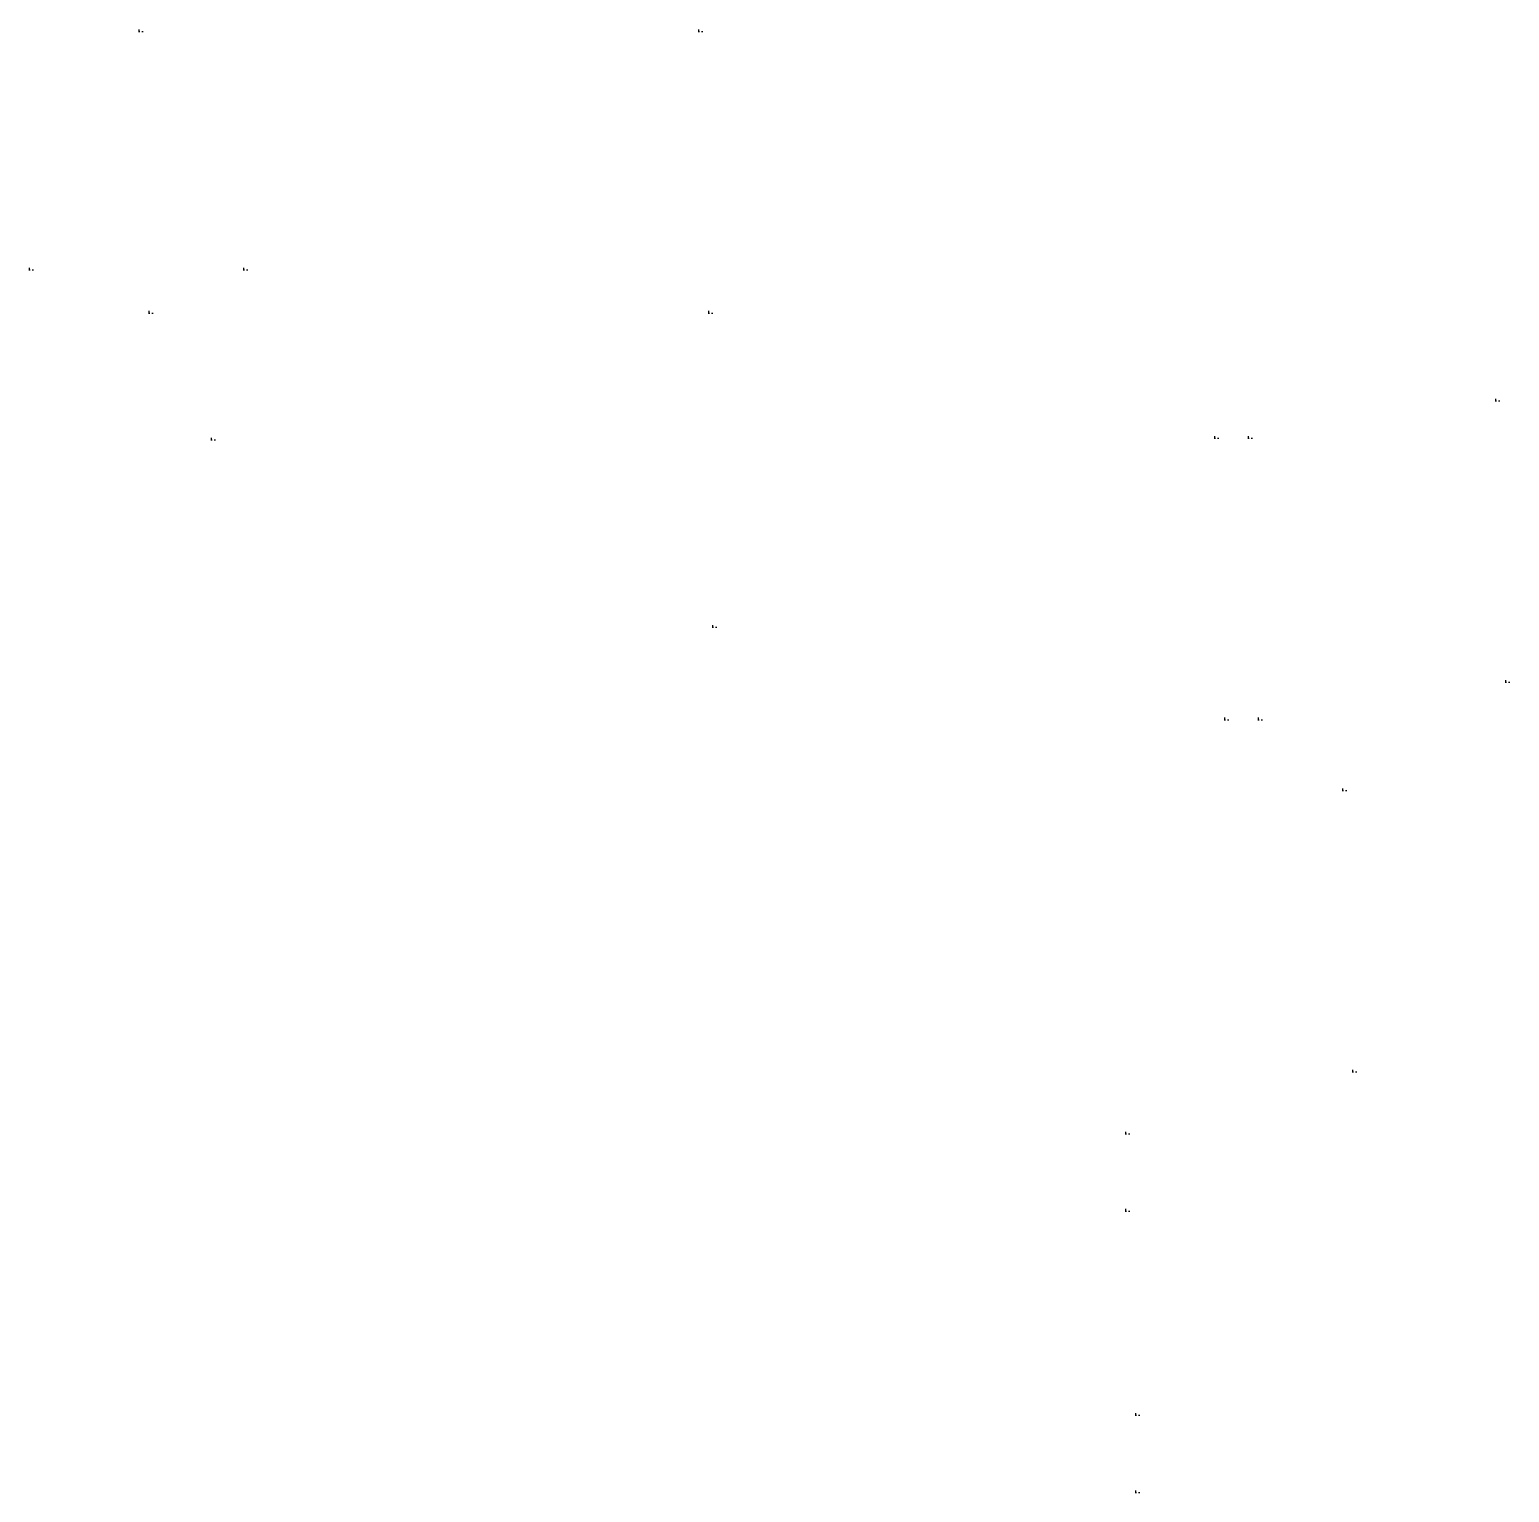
# Model space of a CAD drawing. Extents: x -202236 to 1002404, y -663931 to 1550022.
# Drawn here: x 7233 to 114876, y -201156 to -94761 of the extents above; entities that cross this region are included whole.
import ezdxf

# ---------------------------------------------------------------- set-up
doc = ezdxf.new("R2010")
doc.units = 0
doc.layers.add('Fill', color=8, linetype='Continuous')

msp = doc.modelspace()

# ---------------------------------------------------------------- hatches: boundary and pattern name
at = {"layer": 'Fill', "ltscale": 1000}
h = msp.add_hatch(dxfattribs=at)
h.set_pattern_fill('ANGLE', scale=100)
h.set_pattern_definition([(0, (15198.54, -94911.13), (0, 349.25), [254, -95.25]), (90, (15198.54, -94911.13), (-349.25, 2e-14), [254, -95.25])])
h.paths.add_polyline_path([(15448.54, -94761.13), (15440.54, -94761.13), (15440.54, -94833.88), (15206.54, -94833.88), (15206.54, -94761.13), (15198.54, -94761.13), (15198.54, -94911.13), (15206.54, -94911.13), (15206.54, -94838.38), (15440.54, -94838.38), (15440.54, -94911.13), (15448.54, -94911.13)])
h = msp.add_hatch(dxfattribs=at)
h.set_pattern_fill('ANGLE', scale=100)
h.set_pattern_definition([(0, (55913.57, -94911.13), (0, 349.25), [254, -95.25]), (90, (55913.57, -94911.13), (-349.25, 2e-14), [254, -95.25])])
h.paths.add_polyline_path([(56163.57, -94761.13), (56155.57, -94761.13), (56155.57, -94833.88), (55921.57, -94833.88), (55921.57, -94761.13), (55913.57, -94761.13), (55913.57, -94911.13), (55921.57, -94911.13), (55921.57, -94838.38), (56155.57, -94838.38), (56155.57, -94911.13), (56163.57, -94911.13)])
h = msp.add_hatch(dxfattribs=at)
h.set_pattern_fill('ANGLE', scale=100)
h.set_pattern_definition([(0, (7233.14, -112239.4), (0, 349.25), [254, -95.25]), (90, (7233.14, -112239.4), (-349.25, 2e-14), [254, -95.25])])
h.paths.add_polyline_path([(7483.14, -112089.38), (7475.14, -112089.38), (7475.14, -112162.13), (7241.14, -112162.13), (7241.14, -112089.38), (7233.14, -112089.38), (7233.14, -112239.38), (7241.14, -112239.38), (7241.14, -112166.63), (7475.14, -112166.63), (7475.14, -112239.38), (7483.14, -112239.38)])
h = msp.add_hatch(dxfattribs=at)
h.set_pattern_fill('ANGLE', scale=100)
h.set_pattern_definition([(0, (22806.94, -112239.4), (0, 349.25), [254, -95.25]), (90, (22806.94, -112239.4), (-349.25, 2e-14), [254, -95.25])])
h.paths.add_polyline_path([(23056.94, -112089.38), (23048.94, -112089.38), (23048.94, -112162.13), (22814.94, -112162.13), (22814.94, -112089.38), (22806.94, -112089.38), (22806.94, -112239.38), (22814.94, -112239.38), (22814.94, -112166.63), (23048.94, -112166.63), (23048.94, -112239.38), (23056.94, -112239.38)])
h = msp.add_hatch(dxfattribs=at)
h.set_pattern_fill('ANGLE', scale=100)
h.set_pattern_definition([(0, (15927.35, -115376.44), (0, 349.25), [254, -95.25]), (90, (15927.35, -115376.44), (-349.25, 2e-14), [254, -95.25])])
h.paths.add_polyline_path([(16177.35, -115226.44), (16169.35, -115226.44), (16169.35, -115299.19), (15935.35, -115299.19), (15935.35, -115226.44), (15927.35, -115226.44), (15927.35, -115376.44), (15935.35, -115376.44), (15935.35, -115303.69), (16169.35, -115303.69), (16169.35, -115376.44), (16177.35, -115376.44)])
h = msp.add_hatch(dxfattribs=at)
h.set_pattern_fill('ANGLE', scale=100)
h.set_pattern_definition([(0, (56642.37, -115376.44), (0, 349.25), [254, -95.25]), (90, (56642.37, -115376.44), (-349.25, 2e-14), [254, -95.25])])
h.paths.add_polyline_path([(56892.37, -115226.44), (56884.37, -115226.44), (56884.37, -115299.19), (56650.37, -115299.19), (56650.37, -115226.44), (56642.37, -115226.44), (56642.37, -115376.44), (56650.37, -115376.44), (56650.37, -115303.69), (56884.37, -115303.69), (56884.37, -115376.44), (56892.37, -115376.44)])
h = msp.add_hatch(dxfattribs=at)
h.set_pattern_fill('ANGLE', scale=100)
h.set_pattern_definition([(0, (113896.88, -121764.36), (0, 349.25), [254, -95.25]), (90, (113896.88, -121764.36), (-349.25, 2e-14), [254, -95.25])])
h.paths.add_polyline_path([(114146.88, -121614.36), (114138.88, -121614.36), (114138.88, -121687.11), (113904.88, -121687.11), (113904.88, -121614.36), (113896.88, -121614.36), (113896.88, -121764.36), (113904.88, -121764.36), (113904.88, -121691.61), (114138.88, -121691.61), (114138.88, -121764.36), (114146.88, -121764.36)])
h = msp.add_hatch(dxfattribs=at)
h.set_pattern_fill('ANGLE', scale=100)
h.set_pattern_definition([(0, (20475.02, -124611.24), (0, 349.25), [254, -95.25]), (90, (20475.02, -124611.24), (-349.25, 2e-14), [254, -95.25])])
h.paths.add_polyline_path([(20725.02, -124461.24), (20717.02, -124461.24), (20717.02, -124533.99), (20483.02, -124533.99), (20483.02, -124461.24), (20475.02, -124461.24), (20475.02, -124611.24), (20483.02, -124611.24), (20483.02, -124538.49), (20717.02, -124538.49), (20717.02, -124611.24), (20725.02, -124611.24)])
h = msp.add_hatch(dxfattribs=at)
h.set_pattern_fill('ANGLE', scale=100)
h.set_pattern_definition([(0, (93447.3, -124488.75), (0, 349.25), [254, -95.25]), (90, (93447.3, -124488.75), (-349.25, 2e-14), [254, -95.25])])
h.paths.add_polyline_path([(93697.31, -124338.75), (93689.31, -124338.75), (93689.31, -124411.5), (93455.31, -124411.5), (93455.31, -124338.75), (93447.31, -124338.75), (93447.31, -124488.75), (93455.31, -124488.75), (93455.31, -124416), (93689.31, -124416), (93689.31, -124488.75), (93697.31, -124488.75)])
h = msp.add_hatch(dxfattribs=at)
h.set_pattern_fill('ANGLE', scale=100)
h.set_pattern_definition([(0, (95900.07, -124488.75), (0, 349.25), [254, -95.25]), (90, (95900.07, -124488.75), (-349.25, 2e-14), [254, -95.25])])
h.paths.add_polyline_path([(96150.07, -124338.75), (96142.07, -124338.75), (96142.07, -124411.5), (95908.07, -124411.5), (95908.07, -124338.75), (95900.07, -124338.75), (95900.07, -124488.75), (95908.07, -124488.75), (95908.07, -124416), (96142.07, -124416), (96142.07, -124488.75), (96150.07, -124488.75)])
h = msp.add_hatch(dxfattribs=at)
h.set_pattern_fill('ANGLE', scale=100)
h.set_pattern_definition([(0, (56928.03, -138231.8), (0, 349.25), [254, -95.25]), (90, (56928.03, -138231.8), (-349.25, 2e-14), [254, -95.25])])
h.paths.add_polyline_path([(57178.03, -138081.79), (57170.03, -138081.79), (57170.03, -138154.54), (56936.03, -138154.54), (56936.03, -138081.79), (56928.03, -138081.79), (56928.03, -138231.79), (56936.03, -138231.79), (56936.03, -138159.04), (57170.03, -138159.04), (57170.03, -138231.79), (57178.03, -138231.79)])
h = msp.add_hatch(dxfattribs=at)
h.set_pattern_fill('ANGLE', scale=100)
h.set_pattern_definition([(0, (114625.7, -142229.68), (0, 349.25), [254, -95.25]), (90, (114625.7, -142229.68), (-349.25, 2e-14), [254, -95.25])])
h.paths.add_polyline_path([(114875.69, -142079.68), (114867.69, -142079.68), (114867.69, -142152.43), (114633.69, -142152.43), (114633.69, -142079.68), (114625.69, -142079.68), (114625.69, -142229.68), (114633.69, -142229.68), (114633.69, -142156.93), (114867.69, -142156.93), (114867.69, -142229.68), (114875.69, -142229.68)])
h = msp.add_hatch(dxfattribs=at)
h.set_pattern_fill('ANGLE', scale=100)
h.set_pattern_definition([(0, (94176.12, -144954.06), (0, 349.25), [254, -95.25]), (90, (94176.12, -144954.06), (-349.25, 2e-14), [254, -95.25])])
h.paths.add_polyline_path([(94426.12, -144804.06), (94418.12, -144804.06), (94418.12, -144876.81), (94184.12, -144876.81), (94184.12, -144804.06), (94176.12, -144804.06), (94176.12, -144954.06), (94184.12, -144954.06), (94184.12, -144881.31), (94418.12, -144881.31), (94418.12, -144954.06), (94426.12, -144954.06)])
h = msp.add_hatch(dxfattribs=at)
h.set_pattern_fill('ANGLE', scale=100)
h.set_pattern_definition([(0, (96628.88, -144954.06), (0, 349.25), [254, -95.25]), (90, (96628.88, -144954.06), (-349.25, 2e-14), [254, -95.25])])
h.paths.add_polyline_path([(96878.88, -144804.06), (96870.88, -144804.06), (96870.88, -144876.81), (96636.88, -144876.81), (96636.88, -144804.06), (96628.88, -144804.06), (96628.88, -144954.06), (96636.88, -144954.06), (96636.88, -144881.31), (96870.88, -144881.31), (96870.88, -144954.06), (96878.88, -144954.06)])
h = msp.add_hatch(dxfattribs=at)
h.set_pattern_fill('ANGLE', scale=100)
h.set_pattern_definition([(0, (102755.2, -150105.18), (0, 349.25), [254, -95.25]), (90, (102755.2, -150105.18), (-349.25, 2e-14), [254, -95.25])])
h.paths.add_polyline_path([(103005.22, -149955.18), (102997.22, -149955.18), (102997.22, -150027.93), (102763.22, -150027.93), (102763.22, -149955.18), (102755.22, -149955.18), (102755.22, -150105.18), (102763.22, -150105.18), (102763.22, -150032.43), (102997.22, -150032.43), (102997.22, -150105.18), (103005.22, -150105.18)])
h = msp.add_hatch(dxfattribs=at)
h.set_pattern_fill('ANGLE', scale=100)
h.set_pattern_definition([(0, (103484.02, -170570.5), (0, 349.25), [254, -95.25]), (90, (103484.02, -170570.5), (-349.25, 2e-14), [254, -95.25])])
h.paths.add_polyline_path([(103734.02, -170420.5), (103726.02, -170420.5), (103726.02, -170493.25), (103492.02, -170493.25), (103492.02, -170420.5), (103484.02, -170420.5), (103484.02, -170570.5), (103492.02, -170570.5), (103492.02, -170497.75), (103726.02, -170497.75), (103726.02, -170570.5), (103734.02, -170570.5)])
h = msp.add_hatch(dxfattribs=at)
h.set_pattern_fill('ANGLE', scale=100)
h.set_pattern_definition([(0, (86974.28, -175072.13), (0, 349.25), [254, -95.25]), (90, (86974.28, -175072.13), (-349.25, 2e-14), [254, -95.25])])
h.paths.add_polyline_path([(87224.28, -174922.13), (87216.28, -174922.13), (87216.28, -174994.88), (86982.28, -174994.88), (86982.28, -174922.13), (86974.28, -174922.13), (86974.28, -175072.13), (86982.28, -175072.13), (86982.28, -174999.38), (87216.28, -174999.38), (87216.28, -175072.13), (87224.28, -175072.13)])
h = msp.add_hatch(dxfattribs=at)
h.set_pattern_fill('ANGLE', scale=100)
h.set_pattern_definition([(0, (86974.28, -180690.66), (0, 349.25), [254, -95.25]), (90, (86974.28, -180690.66), (-349.25, 2e-14), [254, -95.25])])
h.paths.add_polyline_path([(87224.28, -180540.66), (87216.28, -180540.66), (87216.28, -180613.41), (86982.28, -180613.41), (86982.28, -180540.66), (86974.28, -180540.66), (86974.28, -180690.66), (86982.28, -180690.66), (86982.28, -180617.91), (87216.28, -180617.91), (87216.28, -180690.66), (87224.28, -180690.66)])
h = msp.add_hatch(dxfattribs=at)
h.set_pattern_fill('ANGLE', scale=100)
h.set_pattern_definition([(0, (87703.1, -195537.44), (0, 349.25), [254, -95.25]), (90, (87703.1, -195537.44), (-349.25, 2e-14), [254, -95.25])])
h.paths.add_polyline_path([(87953.09, -195387.44), (87945.09, -195387.44), (87945.09, -195460.19), (87711.09, -195460.19), (87711.09, -195387.44), (87703.09, -195387.44), (87703.09, -195537.44), (87711.09, -195537.44), (87711.09, -195464.69), (87945.09, -195464.69), (87945.09, -195537.44), (87953.09, -195537.44)])
h = msp.add_hatch(dxfattribs=at)
h.set_pattern_fill('ANGLE', scale=100)
h.set_pattern_definition([(0, (87703.1, -201155.97), (0, 349.25), [254, -95.25]), (90, (87703.1, -201155.97), (-349.25, 2e-14), [254, -95.25])])
h.paths.add_polyline_path([(87953.09, -201005.97), (87945.09, -201005.97), (87945.09, -201078.72), (87711.09, -201078.72), (87711.09, -201005.97), (87703.09, -201005.97), (87703.09, -201155.97), (87711.09, -201155.97), (87711.09, -201083.22), (87945.09, -201083.22), (87945.09, -201155.97), (87953.09, -201155.97)])

doc.saveas('drawing.dxf')
